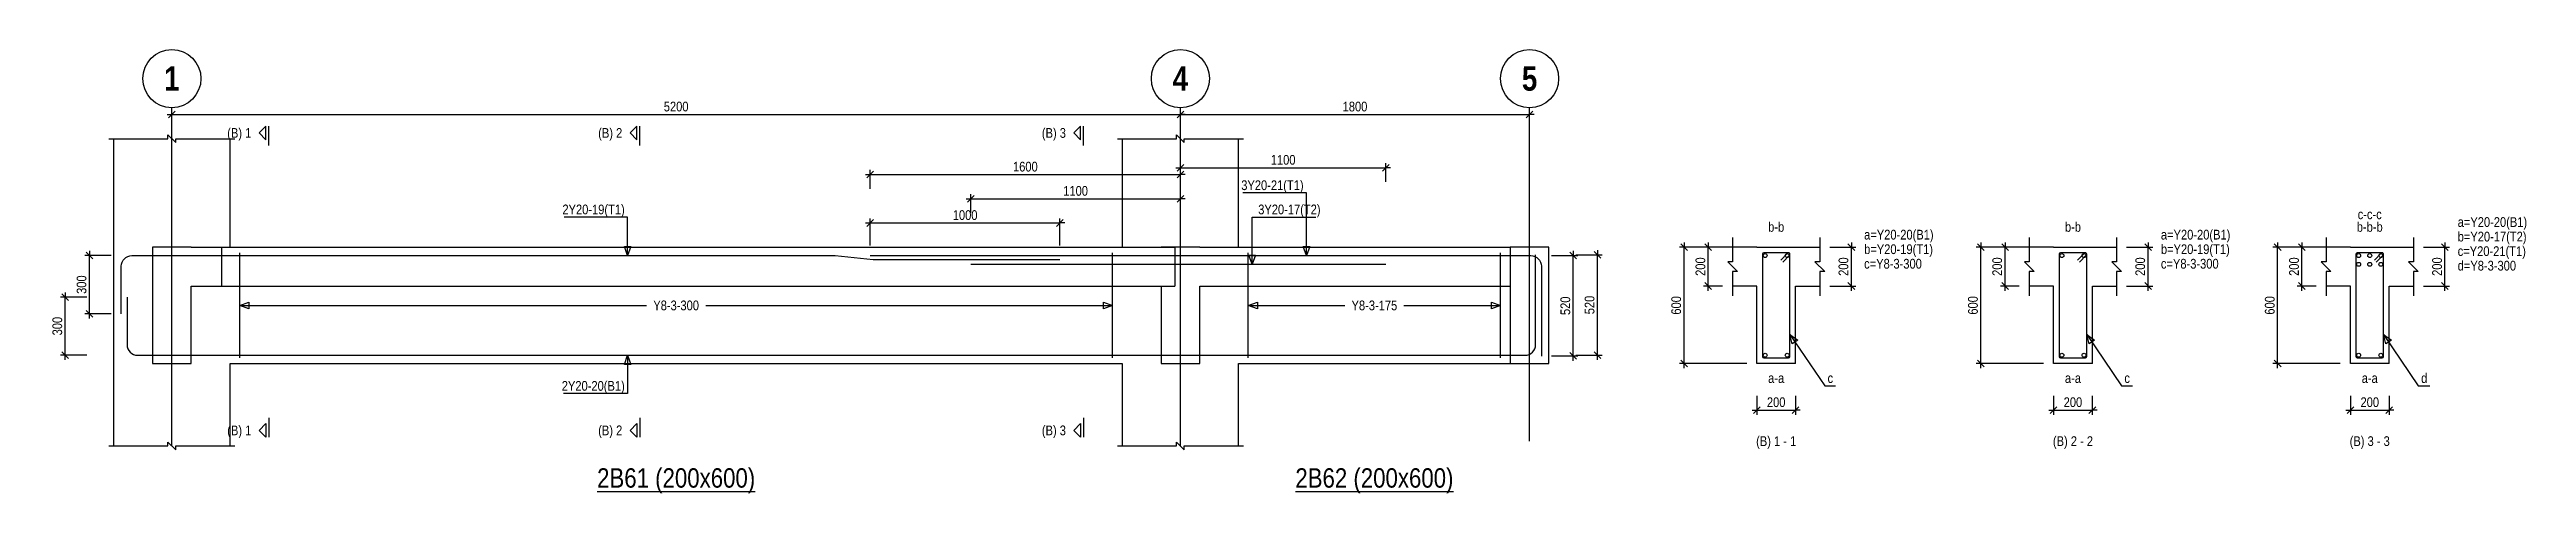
# Model space of a CAD drawing. Extents: x 0 to 206258, y -403073 to 0.
# Drawn here: x 35938 to 61479, y -296854 to -292274 of the extents above; entities that cross this region are included whole.
import ezdxf
from ezdxf.enums import TextEntityAlignment as Align
from ezdxf.lldxf.tags import DXFTag

# ---------------------------------------------------------------- set-up
doc = ezdxf.new("R2010")
doc.units = 0
doc.header["$LTSCALE"] = 1000
for name, color, linetype in [('Axis Circle(Dir 2)', 150, 'Continuous'), ('Axis Label(Dir 1)', 7, 'Continuous'), ('Axis Line(Dir 2)', 150, 'CENTER2'), ('Break Line', 5, 'Continuous'), ('Dimension Line', 5, 'Continuous'), ('Front Elevation Line', 40, 'Continuous'), ('Leader Line', 5, 'Continuous'), ('Link Line', 3, 'Continuous'), ('Rebar Label', 6, 'Continuous'), ('Rebar Line', 7, 'Continuous'), ('Section Label', 1, 'Continuous'), ('Section Line', 1, 'Continuous'), ('Top Rebar Label', 6, 'Continuous'), ('Top Rebar Line', 7, 'Continuous')]:
    doc.layers.add(name, color=color, linetype=linetype)
for name, color, linetype, true_color in [('Back Elevation Line', 191, 'HIDDEN2', 0xd4aaff), ('Beam Label(D)', 94, 'Continuous', 0x008100), ('Beam Line(D)', 112, 'Continuous', 0x00bd5e), ('Link Label', 94, 'Continuous', 0x008100)]:
    doc.layers.add(name, color=color, linetype=linetype, true_color=true_color)
doc.styles.add('Axis Label(Dir 1)', font='ARIALNB.TTF', dxfattribs={"height": 250})
doc.styles.add('Beam Label(D)', font='ARIALN.TTF', dxfattribs={"height": 200})
doc.styles.add('Dimension Text', font='ARIALN.TTF', dxfattribs={"height": 100})
doc.styles.add('Link Label', font='ARIALN.TTF', dxfattribs={"height": 100})
doc.styles.add('Rebar Label', font='ARIALN.TTF', dxfattribs={"height": 100})
doc.styles.add('Section Label', font='ARIALN.TTF', dxfattribs={"height": 100})
doc.styles.add('Top Rebar Label', font='ARIALN.TTF', dxfattribs={"height": 100})
tags = doc.linetypes.add('CENTER2', pattern=[1.125, 0.75, -0.125, 0.125, -0.125]).pattern_tags.tags
tags[10:11] = [DXFTag(74, 4), DXFTag(75, 0), DXFTag(340, '0'), DXFTag(46, 0.0), DXFTag(50, 0.0), DXFTag(44, 0.0), DXFTag(45, 0.0)]
tags[8:9] = [DXFTag(74, 4), DXFTag(75, 0), DXFTag(340, '0'), DXFTag(46, 0.0), DXFTag(50, 0.0), DXFTag(44, 0.0), DXFTag(45, 0.0)]
tags[6:7] = [DXFTag(74, 4), DXFTag(75, 0), DXFTag(340, '0'), DXFTag(46, 0.0), DXFTag(50, 0.0), DXFTag(44, 0.0), DXFTag(45, 0.0)]
tags[4:5] = [DXFTag(74, 4), DXFTag(75, 0), DXFTag(340, '0'), DXFTag(46, 0.0), DXFTag(50, 0.0), DXFTag(44, 0.0), DXFTag(45, 0.0)]
tags = doc.linetypes.add('HIDDEN2', pattern=[0.1875, 0.125, -0.0625]).pattern_tags.tags
tags[6:7] = [DXFTag(74, 4), DXFTag(75, 0), DXFTag(340, '0'), DXFTag(46, 0.0), DXFTag(50, 0.0), DXFTag(44, 0.0), DXFTag(45, 0.0)]
tags[4:5] = [DXFTag(74, 4), DXFTag(75, 0), DXFTag(340, '0'), DXFTag(46, 0.0), DXFTag(50, 0.0), DXFTag(44, 0.0), DXFTag(45, 0.0)]
doc.dimstyles.new('BEAM', dxfattribs={"dimtxt": 100, "dimasz": 30, "dimexe": 48.3, "dimexo": 103.5, "dimgap": 30, "dimtad": 1, "dimtoh": 1, "dimdec": 1, "dimlfac": 0.5, "dimdsep": 46, "dimtxsty": 'Dimension Text', "dimblk": 'PCDIM_TICK', "dimcen": 0.09, "dimclrd": 5, "dimclre": 5, "dimclrt": 5, "dimadec": 1, "dimazin": 0, "dimtp": 1, "dimtm": 1, "dimtfac": 1, "dimtdec": 4, "dimtofl": 0, "dimtmove": 0, "dimatfit": 3, "dimfxl": 1, "dimtolj": 1, "dimtzin": 0, "dimarcsym": 0})

msp = doc.modelspace()

# ---------------------------------------------------------------- texts
at = {"layer": 'Axis Label(Dir 1)', "transparency": 33554687, "style": 'Axis Label(Dir 1)'}
for s, p in [('1', (37199.055, -292574.284)), ('4', (47599.055, -292574.284)), ('5', (51199.055, -292574.284))]:
    msp.add_text(s, height=250, dxfattribs=at).set_placement(p, align=Align.MIDDLE_CENTER)
at = {"layer": 'Beam Label(D)', "transparency": 33554687, "style": 'Beam Label(D)'}
for s, p in [('%%U2B61 (200x600)', (42399.055, -296594.284)), ('%%U2B62 (200x600)', (49599.055, -296594.284))]:
    msp.add_text(s, height=200, dxfattribs=at).set_placement(p, align=Align.TOP_CENTER)
at = {"layer": 'Link Label', "transparency": 33554687, "style": 'Link Label'}
for s, p in [(' c=Y8-3-300', (54617.054, -294534.284)), (' c=Y8-3-300', (57677.293, -294534.284)), (' d=Y8-3-300', (60737.532, -294554.284)), ('c', (54272.054, -295714.284)), ('c', (57332.293, -295714.284)), ('d', (60392.532, -295714.284))]:
    msp.add_text(s, height=100, dxfattribs=at).set_placement(p)
for s, p in [('Y8-3-300', (42399.054, -294914.284)), ('Y8-3-175', (49599.055, -294914.284))]:
    msp.add_text(s, height=100, dxfattribs=at).set_placement(p, align=Align.MIDDLE_CENTER)
at = {"layer": 'Rebar Label', "transparency": 33554687, "style": 'Rebar Label'}
for s, p in [('c-c-c', (59862.532, -294054.284)), ('b-b', (53742.054, -294184.284)), ('b-b', (56802.293, -294184.284)), ('b-b-b', (59862.532, -294184.284)), ('a-a', (53742.054, -295744.284)), ('a-a', (56802.293, -295744.284)), ('a-a', (59862.532, -295744.284))]:
    msp.add_text(s, height=100, dxfattribs=at).set_placement(p, align=Align.BOTTOM_CENTER)
for p in [(54617.054, -294234.284), (57677.293, -294234.284), (60737.532, -294104.284)]:
    msp.add_text(' a=Y20-20(B1)', height=100, dxfattribs=at).set_placement(p)
msp.add_text(' 2Y20-20(B1)', height=100, dxfattribs=at).set_placement((41869.054, -295794.284), align=Align.RIGHT)
at = {"layer": 'Section Label', "transparency": 33554687, "style": 'Section Label'}
for s, p in [('(B) 1', (38018.344, -293134.994)), ('(B) 2', (41843.344, -293134.994)), ('(B) 3', (46418.343, -293134.994)), ('(B) 1', (38018.344, -296203.573)), ('(B) 2', (41843.344, -296203.573)), ('(B) 3', (46418.343, -296203.573))]:
    msp.add_text(s, height=100, dxfattribs=at).set_placement(p, align=Align.MIDDLE_RIGHT)
for s, p in [('(B) 1 - 1', (53742.054, -296394.284)), ('(B) 2 - 2', (56802.293, -296394.284)), ('(B) 3 - 3', (59862.532, -296394.284))]:
    msp.add_text(s, height=100, dxfattribs=at).set_placement(p, align=Align.BOTTOM_CENTER)
at = {"layer": 'Top Rebar Label', "transparency": 33554687, "style": 'Top Rebar Label'}
for s, p in [(' 3Y20-21(T1)', (48869.054, -293724.284)), (' 2Y20-19(T1)', (41869.054, -293974.284))]:
    msp.add_text(s, height=100, dxfattribs=at).set_placement(p, align=Align.RIGHT)
for s, p in [(' 3Y20-17(T2)', (48369.055, -293974.284)), (' b=Y20-17(T2)', (60737.532, -294254.284)), (' b=Y20-19(T1)', (54617.054, -294384.284)), (' b=Y20-19(T1)', (57677.293, -294384.284)), (' c=Y20-21(T1)', (60737.532, -294404.284))]:
    msp.add_text(s, height=100, dxfattribs=at).set_placement(p)

# ---------------------------------------------------------------- blocks, each defined once
blk = doc.blocks.new('PCDIM_TICK')
at = {"layer": 'Dimension Line', "color": 0, "transparency": 33554687}
for p, q in [((1.15, 1.15), (-1.15, -1.15)), ((1.61, 0), (0, 0))]:
    blk.add_line(p, q, dxfattribs=at)
blk = doc.blocks.new('*U3640')
at = {"layer": 'Dimension Line', "color": 5, "true_color": 0x0000ff, "transparency": 16777216}
for p, q in [((44401, -294297), (44401, -294016)), ((44401, -294064), (46357, -294064)), ((46357, -294297), (46357, -294016))]:
    blk.add_line(p, q, dxfattribs=at)
at = {"layer": 'Dimension Line', "color": 5, "true_color": 0x0000ff, "transparency": 16777216, "xscale": 30, "yscale": 30, "rotation": 180.0000000000004}
blk.add_blockref('PCDIM_TICK', (44401, -294064), dxfattribs=at)
at = {"layer": 'Dimension Line', "color": 5, "true_color": 0x0000ff, "transparency": 16777216, "xscale": 30, "yscale": 30}
blk.add_blockref('PCDIM_TICK', (46357, -294064), dxfattribs=at)
at = {"layer": 'Dimension Line', "color": 5, "true_color": 0x0000ff, "transparency": 16777216, "insert": (45379, -294034), "char_height": 100, "width": 238.4, "attachment_point": 8, "style": 'Dimension Text'}
blk.add_mtext('1000', dxfattribs=at)
blk = doc.blocks.new('*U3641')
at = {"layer": 'Dimension Line', "color": 5, "true_color": 0x0000ff, "transparency": 16777216}
for p, q in [((45437, -293961), (45437, -293766)), ((45437, -293814), (47599, -293814)), ((47599, -293961), (47599, -293766))]:
    blk.add_line(p, q, dxfattribs=at)
at = {"layer": 'Dimension Line', "color": 5, "true_color": 0x0000ff, "transparency": 16777216, "xscale": 30, "yscale": 30, "rotation": 180.0000000000004}
blk.add_blockref('PCDIM_TICK', (45437, -293814), dxfattribs=at)
at = {"layer": 'Dimension Line', "color": 5, "true_color": 0x0000ff, "transparency": 16777216, "xscale": 30, "yscale": 30}
blk.add_blockref('PCDIM_TICK', (47599, -293814), dxfattribs=at)
at = {"layer": 'Dimension Line', "color": 5, "true_color": 0x0000ff, "transparency": 16777216, "insert": (46518, -293784), "char_height": 100, "width": 238.4, "attachment_point": 8, "style": 'Dimension Text'}
blk.add_mtext('1100', dxfattribs=at)
blk = doc.blocks.new('*U3642')
at = {"layer": 'Dimension Line', "color": 5, "true_color": 0x0000ff, "transparency": 16777216}
for p, q in [((44401, -293711), (44401, -293516)), ((44401, -293564), (47599, -293564)), ((47599, -293711), (47599, -293516))]:
    blk.add_line(p, q, dxfattribs=at)
at = {"layer": 'Dimension Line', "color": 5, "true_color": 0x0000ff, "transparency": 16777216, "xscale": 30, "yscale": 30, "rotation": 180.0000000000004}
blk.add_blockref('PCDIM_TICK', (44401, -293564), dxfattribs=at)
at = {"layer": 'Dimension Line', "color": 5, "true_color": 0x0000ff, "transparency": 16777216, "xscale": 30, "yscale": 30}
blk.add_blockref('PCDIM_TICK', (47599, -293564), dxfattribs=at)
at = {"layer": 'Dimension Line', "color": 5, "true_color": 0x0000ff, "transparency": 16777216, "insert": (46000, -293534), "char_height": 100, "width": 238.4, "attachment_point": 8, "style": 'Dimension Text'}
blk.add_mtext('1600', dxfattribs=at)
blk = doc.blocks.new('*U3643')
at = {"layer": 'Dimension Line', "color": 5, "true_color": 0x0000ff, "transparency": 16777216}
for p, q in [((36574, -294400), (36301, -294400)), ((36349, -295000), (36349, -294400)), ((36574, -295000), (36301, -295000))]:
    blk.add_line(p, q, dxfattribs=at)
at = {"layer": 'Dimension Line', "color": 5, "true_color": 0x0000ff, "transparency": 16777216, "xscale": 30, "yscale": 30}
for p, rotation in [((36349, -294400), 89.99999999999447), ((36349, -295000), 269.9999999999834)]:
    blk.add_blockref('PCDIM_TICK', p, dxfattribs=dict(at, rotation=rotation))
at = {"layer": 'Dimension Line', "color": 5, "true_color": 0x0000ff, "transparency": 16777216, "insert": (36319, -294700), "char_height": 100, "width": 181.5, "attachment_point": 8, "rotation": 90, "style": 'Dimension Text'}
blk.add_mtext('300', dxfattribs=at)
blk = doc.blocks.new('*U3644')
at = {"layer": 'Dimension Line', "color": 5, "true_color": 0x0000ff, "transparency": 16777216}
for p, q in [((36324, -294828), (36051, -294828)), ((36099, -295428), (36099, -294828)), ((36324, -295428), (36051, -295428))]:
    blk.add_line(p, q, dxfattribs=at)
at = {"layer": 'Dimension Line', "color": 5, "true_color": 0x0000ff, "transparency": 16777216, "xscale": 30, "yscale": 30}
for p, rotation in [((36099, -294828), 89.99999999999447), ((36099, -295428), 269.9999999999834)]:
    blk.add_blockref('PCDIM_TICK', p, dxfattribs=dict(at, rotation=rotation))
at = {"layer": 'Dimension Line', "color": 5, "true_color": 0x0000ff, "transparency": 16777216, "insert": (36069, -295128), "char_height": 100, "width": 181.5, "attachment_point": 8, "rotation": 90, "style": 'Dimension Text'}
blk.add_mtext('300', dxfattribs=at)
blk = doc.blocks.new('*U3645')
at = {"layer": 'Dimension Line', "color": 5, "true_color": 0x0000ff, "transparency": 16777216}
for p, q in [((37199, -293091), (37199, -292896)), ((37199, -292944), (47599, -292944)), ((47599, -293091), (47599, -292896))]:
    blk.add_line(p, q, dxfattribs=at)
at = {"layer": 'Dimension Line', "color": 5, "true_color": 0x0000ff, "transparency": 16777216, "xscale": 30, "yscale": 30, "rotation": 180.0000000000004}
blk.add_blockref('PCDIM_TICK', (37199, -292944), dxfattribs=at)
at = {"layer": 'Dimension Line', "color": 5, "true_color": 0x0000ff, "transparency": 16777216, "xscale": 30, "yscale": 30}
blk.add_blockref('PCDIM_TICK', (47599, -292944), dxfattribs=at)
at = {"layer": 'Dimension Line', "color": 5, "true_color": 0x0000ff, "transparency": 16777216, "insert": (42399, -292914), "char_height": 100, "width": 245.98, "attachment_point": 8, "style": 'Dimension Text'}
blk.add_mtext('5200', dxfattribs=at)
blk = doc.blocks.new('*U3658')
at = {"layer": 'Dimension Line', "color": 5, "true_color": 0x0000ff, "transparency": 16777216}
for p, q in [((47599, -293641), (47599, -293446)), ((49717, -293641), (49717, -293446)), ((47599, -293494), (49717, -293494))]:
    blk.add_line(p, q, dxfattribs=at)
at = {"layer": 'Dimension Line', "color": 5, "true_color": 0x0000ff, "transparency": 16777216, "xscale": 30, "yscale": 30, "rotation": 180.0000000000004}
blk.add_blockref('PCDIM_TICK', (47599, -293494), dxfattribs=at)
at = {"layer": 'Dimension Line', "color": 5, "true_color": 0x0000ff, "transparency": 16777216, "xscale": 30, "yscale": 30}
blk.add_blockref('PCDIM_TICK', (49717, -293494), dxfattribs=at)
at = {"layer": 'Dimension Line', "color": 5, "true_color": 0x0000ff, "transparency": 16777216, "insert": (48658, -293464), "char_height": 100, "width": 238.4, "attachment_point": 8, "style": 'Dimension Text'}
blk.add_mtext('1100', dxfattribs=at)
blk = doc.blocks.new('*U3659')
at = {"layer": 'Dimension Line', "color": 5, "true_color": 0x0000ff, "transparency": 16777216}
for p, q in [((51425, -294400), (51697, -294400)), ((51649, -295436), (51649, -294400)), ((51425, -295436), (51697, -295436))]:
    blk.add_line(p, q, dxfattribs=at)
at = {"layer": 'Dimension Line', "color": 5, "true_color": 0x0000ff, "transparency": 16777216, "xscale": 30, "yscale": 30}
for p, rotation in [((51649, -294400), 89.99999999999447), ((51649, -295436), 269.9999999999834)]:
    blk.add_blockref('PCDIM_TICK', p, dxfattribs=dict(at, rotation=rotation))
at = {"layer": 'Dimension Line', "color": 5, "true_color": 0x0000ff, "transparency": 16777216, "insert": (51619, -294918), "char_height": 100, "width": 181.5, "attachment_point": 8, "rotation": 90, "style": 'Dimension Text'}
blk.add_mtext('520', dxfattribs=at)
blk = doc.blocks.new('*U3660')
at = {"layer": 'Dimension Line', "color": 5, "true_color": 0x0000ff, "transparency": 16777216}
for p, q in [((51675, -294392), (51947, -294392)), ((51899, -295428), (51899, -294392)), ((51675, -295428), (51947, -295428))]:
    blk.add_line(p, q, dxfattribs=at)
at = {"layer": 'Dimension Line', "color": 5, "true_color": 0x0000ff, "transparency": 16777216, "xscale": 30, "yscale": 30}
for p, rotation in [((51899, -294392), 89.99999999999447), ((51899, -295428), 269.9999999999834)]:
    blk.add_blockref('PCDIM_TICK', p, dxfattribs=dict(at, rotation=rotation))
at = {"layer": 'Dimension Line', "color": 5, "true_color": 0x0000ff, "transparency": 16777216, "insert": (51869, -294910), "char_height": 100, "width": 181.5, "attachment_point": 8, "rotation": 90, "style": 'Dimension Text'}
blk.add_mtext('520', dxfattribs=at)
blk = doc.blocks.new('*U3661')
at = {"layer": 'Dimension Line', "color": 5, "true_color": 0x0000ff, "transparency": 16777216}
for p, q in [((47599, -293091), (47599, -292896)), ((47599, -292944), (51199, -292944)), ((51199, -293091), (51199, -292896))]:
    blk.add_line(p, q, dxfattribs=at)
at = {"layer": 'Dimension Line', "color": 5, "true_color": 0x0000ff, "transparency": 16777216, "xscale": 30, "yscale": 30, "rotation": 180.0000000000004}
blk.add_blockref('PCDIM_TICK', (47599, -292944), dxfattribs=at)
at = {"layer": 'Dimension Line', "color": 5, "true_color": 0x0000ff, "transparency": 16777216, "xscale": 30, "yscale": 30}
blk.add_blockref('PCDIM_TICK', (51199, -292944), dxfattribs=at)
at = {"layer": 'Dimension Line', "color": 5, "true_color": 0x0000ff, "transparency": 16777216, "insert": (49399, -292914), "char_height": 100, "width": 238.4, "attachment_point": 8, "style": 'Dimension Text'}
blk.add_mtext('1800', dxfattribs=at)
blk = doc.blocks.new('*U3646')
at = {"layer": 'Dimension Line', "color": 5, "true_color": 0x0000ff, "transparency": 16777216}
for p, q in [((54296, -294314), (54565, -294314)), ((54517, -294714), (54517, -294314)), ((54296, -294714), (54565, -294714))]:
    blk.add_line(p, q, dxfattribs=at)
at = {"layer": 'Dimension Line', "color": 5, "true_color": 0x0000ff, "transparency": 16777216, "xscale": 30, "yscale": 30}
for p, rotation in [((54517, -294314), 89.99999999999447), ((54517, -294714), 269.9999999999834)]:
    blk.add_blockref('PCDIM_TICK', p, dxfattribs=dict(at, rotation=rotation))
at = {"layer": 'Dimension Line', "color": 5, "true_color": 0x0000ff, "transparency": 16777216, "insert": (54487, -294514), "char_height": 100, "width": 182.77, "attachment_point": 8, "rotation": 90, "style": 'Dimension Text'}
blk.add_mtext('200', dxfattribs=at)
blk = doc.blocks.new('*U3647')
at = {"layer": 'Dimension Line', "color": 5, "true_color": 0x0000ff, "transparency": 16777216}
for p, q in [((53189, -294314), (52994, -294314)), ((53042, -294714), (53042, -294314)), ((53189, -294714), (52994, -294714))]:
    blk.add_line(p, q, dxfattribs=at)
at = {"layer": 'Dimension Line', "color": 5, "true_color": 0x0000ff, "transparency": 16777216, "xscale": 30, "yscale": 30}
for p, rotation in [((53042, -294314), 89.99999999999447), ((53042, -294714), 269.9999999999834)]:
    blk.add_blockref('PCDIM_TICK', p, dxfattribs=dict(at, rotation=rotation))
at = {"layer": 'Dimension Line', "color": 5, "true_color": 0x0000ff, "transparency": 16777216, "insert": (53012, -294514), "char_height": 100, "width": 182.77, "attachment_point": 8, "rotation": 90, "style": 'Dimension Text'}
blk.add_mtext('200', dxfattribs=at)
blk = doc.blocks.new('*U3648')
at = {"layer": 'Dimension Line', "color": 5, "true_color": 0x0000ff, "transparency": 16777216}
for p, q in [((53439, -294314), (52744, -294314)), ((52792, -295514), (52792, -294314)), ((53439, -295514), (52744, -295514))]:
    blk.add_line(p, q, dxfattribs=at)
at = {"layer": 'Dimension Line', "color": 5, "true_color": 0x0000ff, "transparency": 16777216, "xscale": 30, "yscale": 30}
for p, rotation in [((52792, -294314), 89.99999999999447), ((52792, -295514), 269.9999999999834)]:
    blk.add_blockref('PCDIM_TICK', p, dxfattribs=dict(at, rotation=rotation))
at = {"layer": 'Dimension Line', "color": 5, "true_color": 0x0000ff, "transparency": 16777216, "insert": (52762, -294914), "char_height": 100, "width": 181.97, "attachment_point": 8, "rotation": 90, "style": 'Dimension Text'}
blk.add_mtext('600', dxfattribs=at)
blk = doc.blocks.new('*U3649')
at = {"layer": 'Dimension Line', "color": 5, "true_color": 0x0000ff, "transparency": 16777216}
for p, q in [((53542, -295848), (53542, -296043)), ((53542, -295994), (53942, -295994)), ((53942, -295848), (53942, -296043))]:
    blk.add_line(p, q, dxfattribs=at)
at = {"layer": 'Dimension Line', "color": 5, "true_color": 0x0000ff, "transparency": 16777216, "xscale": 30, "yscale": 30, "rotation": 180.0000000000004}
blk.add_blockref('PCDIM_TICK', (53542, -295994), dxfattribs=at)
at = {"layer": 'Dimension Line', "color": 5, "true_color": 0x0000ff, "transparency": 16777216, "xscale": 30, "yscale": 30}
blk.add_blockref('PCDIM_TICK', (53942, -295994), dxfattribs=at)
at = {"layer": 'Dimension Line', "color": 5, "true_color": 0x0000ff, "transparency": 16777216, "insert": (53742, -295964), "char_height": 100, "width": 182.77, "attachment_point": 8, "style": 'Dimension Text'}
blk.add_mtext('200', dxfattribs=at)
blk = doc.blocks.new('*U3650')
at = {"layer": 'Dimension Line', "color": 5, "true_color": 0x0000ff, "transparency": 16777216}
for p, q in [((57356, -294314), (57626, -294314)), ((57577, -294714), (57577, -294314)), ((57356, -294714), (57626, -294714))]:
    blk.add_line(p, q, dxfattribs=at)
at = {"layer": 'Dimension Line', "color": 5, "true_color": 0x0000ff, "transparency": 16777216, "xscale": 30, "yscale": 30}
for p, rotation in [((57577, -294314), 89.99999999999447), ((57577, -294714), 269.9999999999834)]:
    blk.add_blockref('PCDIM_TICK', p, dxfattribs=dict(at, rotation=rotation))
at = {"layer": 'Dimension Line', "color": 5, "true_color": 0x0000ff, "transparency": 16777216, "insert": (57547, -294514), "char_height": 100, "width": 182.77, "attachment_point": 8, "rotation": 90, "style": 'Dimension Text'}
blk.add_mtext('200', dxfattribs=at)
blk = doc.blocks.new('*U3651')
at = {"layer": 'Dimension Line', "color": 5, "true_color": 0x0000ff, "transparency": 16777216}
for p, q in [((56249, -294314), (56054, -294314)), ((56102, -294714), (56102, -294314)), ((56249, -294714), (56054, -294714))]:
    blk.add_line(p, q, dxfattribs=at)
at = {"layer": 'Dimension Line', "color": 5, "true_color": 0x0000ff, "transparency": 16777216, "xscale": 30, "yscale": 30}
for p, rotation in [((56102, -294314), 89.99999999999447), ((56102, -294714), 269.9999999999834)]:
    blk.add_blockref('PCDIM_TICK', p, dxfattribs=dict(at, rotation=rotation))
at = {"layer": 'Dimension Line', "color": 5, "true_color": 0x0000ff, "transparency": 16777216, "insert": (56072, -294514), "char_height": 100, "width": 182.77, "attachment_point": 8, "rotation": 90, "style": 'Dimension Text'}
blk.add_mtext('200', dxfattribs=at)
blk = doc.blocks.new('*U3652')
at = {"layer": 'Dimension Line', "color": 5, "true_color": 0x0000ff, "transparency": 16777216}
for p, q in [((56499, -294314), (55804, -294314)), ((55852, -295514), (55852, -294314)), ((56499, -295514), (55804, -295514))]:
    blk.add_line(p, q, dxfattribs=at)
at = {"layer": 'Dimension Line', "color": 5, "true_color": 0x0000ff, "transparency": 16777216, "xscale": 30, "yscale": 30}
for p, rotation in [((55852, -294314), 89.99999999999447), ((55852, -295514), 269.9999999999834)]:
    blk.add_blockref('PCDIM_TICK', p, dxfattribs=dict(at, rotation=rotation))
at = {"layer": 'Dimension Line', "color": 5, "true_color": 0x0000ff, "transparency": 16777216, "insert": (55822, -294914), "char_height": 100, "width": 181.97, "attachment_point": 8, "rotation": 90, "style": 'Dimension Text'}
blk.add_mtext('600', dxfattribs=at)
blk = doc.blocks.new('*U3653')
at = {"layer": 'Dimension Line', "color": 5, "true_color": 0x0000ff, "transparency": 16777216}
for p, q in [((56602, -295848), (56602, -296043)), ((56602, -295994), (57002, -295994)), ((57002, -295848), (57002, -296043))]:
    blk.add_line(p, q, dxfattribs=at)
at = {"layer": 'Dimension Line', "color": 5, "true_color": 0x0000ff, "transparency": 16777216, "xscale": 30, "yscale": 30, "rotation": 180.0000000000004}
blk.add_blockref('PCDIM_TICK', (56602, -295994), dxfattribs=at)
at = {"layer": 'Dimension Line', "color": 5, "true_color": 0x0000ff, "transparency": 16777216, "xscale": 30, "yscale": 30}
blk.add_blockref('PCDIM_TICK', (57002, -295994), dxfattribs=at)
at = {"layer": 'Dimension Line', "color": 5, "true_color": 0x0000ff, "transparency": 16777216, "insert": (56802, -295964), "char_height": 100, "width": 182.77, "attachment_point": 8, "style": 'Dimension Text'}
blk.add_mtext('200', dxfattribs=at)
blk = doc.blocks.new('*U3654')
at = {"layer": 'Dimension Line', "color": 5, "true_color": 0x0000ff, "transparency": 16777216}
for p, q in [((60416, -294314), (60686, -294314)), ((60638, -294714), (60638, -294314)), ((60416, -294714), (60686, -294714))]:
    blk.add_line(p, q, dxfattribs=at)
at = {"layer": 'Dimension Line', "color": 5, "true_color": 0x0000ff, "transparency": 16777216, "xscale": 30, "yscale": 30}
for p, rotation in [((60638, -294314), 89.99999999999447), ((60638, -294714), 269.9999999999834)]:
    blk.add_blockref('PCDIM_TICK', p, dxfattribs=dict(at, rotation=rotation))
at = {"layer": 'Dimension Line', "color": 5, "true_color": 0x0000ff, "transparency": 16777216, "insert": (60608, -294514), "char_height": 100, "width": 182.77, "attachment_point": 8, "rotation": 90, "style": 'Dimension Text'}
blk.add_mtext('200', dxfattribs=at)
blk = doc.blocks.new('*U3655')
at = {"layer": 'Dimension Line', "color": 5, "true_color": 0x0000ff, "transparency": 16777216}
for p, q in [((59309, -294314), (59114, -294314)), ((59163, -294714), (59163, -294314)), ((59309, -294714), (59114, -294714))]:
    blk.add_line(p, q, dxfattribs=at)
at = {"layer": 'Dimension Line', "color": 5, "true_color": 0x0000ff, "transparency": 16777216, "xscale": 30, "yscale": 30}
for p, rotation in [((59163, -294314), 89.99999999999447), ((59163, -294714), 269.9999999999834)]:
    blk.add_blockref('PCDIM_TICK', p, dxfattribs=dict(at, rotation=rotation))
at = {"layer": 'Dimension Line', "color": 5, "true_color": 0x0000ff, "transparency": 16777216, "insert": (59133, -294514), "char_height": 100, "width": 182.77, "attachment_point": 8, "rotation": 90, "style": 'Dimension Text'}
blk.add_mtext('200', dxfattribs=at)
blk = doc.blocks.new('*U3656')
at = {"layer": 'Dimension Line', "color": 5, "true_color": 0x0000ff, "transparency": 16777216}
for p, q in [((59559, -294314), (58864, -294314)), ((58913, -295514), (58913, -294314)), ((59559, -295514), (58864, -295514))]:
    blk.add_line(p, q, dxfattribs=at)
at = {"layer": 'Dimension Line', "color": 5, "true_color": 0x0000ff, "transparency": 16777216, "xscale": 30, "yscale": 30}
for p, rotation in [((58913, -294314), 89.99999999999447), ((58913, -295514), 269.9999999999834)]:
    blk.add_blockref('PCDIM_TICK', p, dxfattribs=dict(at, rotation=rotation))
at = {"layer": 'Dimension Line', "color": 5, "true_color": 0x0000ff, "transparency": 16777216, "insert": (58883, -294914), "char_height": 100, "width": 181.97, "attachment_point": 8, "rotation": 90, "style": 'Dimension Text'}
blk.add_mtext('600', dxfattribs=at)
blk = doc.blocks.new('*U3657')
at = {"layer": 'Dimension Line', "color": 5, "true_color": 0x0000ff, "transparency": 16777216}
for p, q in [((59663, -295848), (59663, -296043)), ((59663, -295994), (60063, -295994)), ((60063, -295848), (60063, -296043))]:
    blk.add_line(p, q, dxfattribs=at)
at = {"layer": 'Dimension Line', "color": 5, "true_color": 0x0000ff, "transparency": 16777216, "xscale": 30, "yscale": 30, "rotation": 180.0000000000004}
blk.add_blockref('PCDIM_TICK', (59663, -295994), dxfattribs=at)
at = {"layer": 'Dimension Line', "color": 5, "true_color": 0x0000ff, "transparency": 16777216, "xscale": 30, "yscale": 30}
blk.add_blockref('PCDIM_TICK', (60063, -295994), dxfattribs=at)
at = {"layer": 'Dimension Line', "color": 5, "true_color": 0x0000ff, "transparency": 16777216, "insert": (59863, -295964), "char_height": 100, "width": 182.77, "attachment_point": 8, "style": 'Dimension Text'}
blk.add_mtext('200', dxfattribs=at)

# ---------------------------------------------------------------- dimensions: what is measured, and where the dimension line sits
at = {"layer": 'Dimension Line', "transparency": 33554687}
for base, p1, p2, text, picture, middle in [((42399.055, -292944.284), (37199.055, -293194.284), (47599.055, -293194.284), '5200', '*U3645', (42399.055, -292944.284)), ((49399.055, -292944.284), (47599.055, -293194.284), (51199.055, -293194.284), '1800', '*U3661', (49399.055, -292944.284)), ((46000.054, -293564.284), (44401.054, -293814.284), (47599.054, -293814.284), '1600', '*U3642', (46000.054, -293564.284)), ((48658.054, -293494.284), (47599.054, -293744.284), (49717.055, -293744.284), '1100', '*U3658', (48658.054, -293494.284)), ((46518.054, -293814.284), (45437.055, -294064.284), (47599.054, -294064.284), '1100', '*U3641', (46518.054, -293814.284)), ((45379.054, -294064.284), (44401.054, -294400.284), (46357.055, -294400.284), '1000', '*U3640', (45379.054, -294064.284)), ((53742.054, -295994.284), (53542.054, -295744.284), (53942.054, -295744.284), '200', '*U3649', (53742.054, -295994.284)), ((56802.293, -295994.284), (56602.293, -295744.284), (57002.293, -295744.284), '200', '*U3653', (56802.293, -295994.284)), ((59862.532, -295994.284), (59662.532, -295744.284), (60062.532, -295744.284), '200', '*U3657', (59862.532, -295994.284))]:
    dim = msp.add_linear_dim(base=base, p1=p1, p2=p2, text=text, dimstyle='BEAM', override={"dimscale": 1, "dimtxt": 100, "dimasz": 30, "dimexe": 48.3, "dimexo": 103.5, "dimgap": 30, "dimtad": 1, "dimtih": 0, "dimdec": 1, "dimlfac": 0.5, "dimzin": 8, "dimlunit": 2, "dimpost": '', "dimtxsty": 'Dimension Text', "dimblk": 'PCDIM_TICK', "dimse1": 0, "dimse2": 0, "dimsd2": 0, "dimclrd": 5, "dimclre": 5, "dimclrt": 5, "dimaunit": 0, "dimadec": 1, "dimazin": 0, "dimtol": 0, "dimtp": 1, "dimtm": 1, "dimtmove": 0}, dxfattribs=at)
    dim.commit()
    dim.dimension.update_dxf_attribs({"geometry": picture, "text_midpoint": middle})
for base, p1, p2, text, picture, middle in [((36349.055, -294700.284), (36677.055, -295000.284), (36677.055, -294400.284), '300', '*U3643', (36349.055, -294700.284)), ((51649.054, -294918.284), (51321.054, -295436.284), (51321.054, -294400.284), '520', '*U3659', (51649.054, -294918.284)), ((51899.054, -294910.284), (51571.054, -295428.284), (51571.054, -294392.284), '520', '*U3660', (51899.054, -294910.284)), ((52792.054, -294914.284), (53542.054, -295514.284), (53542.054, -294314.284), '600', '*U3648', (52792.054, -294914.284)), ((53042.054, -294514.284), (53292.054, -294714.284), (53292.054, -294314.284), '200', '*U3647', (53042.054, -294514.284)), ((54517.054, -294514.284), (54192.054, -294714.284), (54192.054, -294314.284), '200', '*U3646', (54517.054, -294514.284)), ((55852.293, -294914.284), (56602.293, -295514.284), (56602.293, -294314.284), '600', '*U3652', (55852.293, -294914.284)), ((56102.293, -294514.284), (56352.293, -294714.284), (56352.293, -294314.284), '200', '*U3651', (56102.293, -294514.284)), ((57577.293, -294514.284), (57252.293, -294714.284), (57252.293, -294314.284), '200', '*U3650', (57577.293, -294514.284)), ((58912.532, -294914.284), (59662.532, -295514.284), (59662.532, -294314.284), '600', '*U3656', (58912.532, -294914.284)), ((59162.532, -294514.284), (59412.532, -294714.284), (59412.532, -294314.284), '200', '*U3655', (59162.532, -294514.284)), ((60637.532, -294514.284), (60312.532, -294714.284), (60312.532, -294314.284), '200', '*U3654', (60637.532, -294514.284)), ((36099.055, -295128.284), (36427.055, -295428.284), (36427.055, -294828.284), '300', '*U3644', (36099.055, -295128.284))]:
    dim = msp.add_linear_dim(base=base, p1=p1, p2=p2, angle=90, text=text, dimstyle='BEAM', override={"dimscale": 1, "dimtxt": 100, "dimasz": 30, "dimexe": 48.3, "dimexo": 103.5, "dimgap": 30, "dimtad": 1, "dimtih": 0, "dimdec": 1, "dimlfac": 0.5, "dimzin": 8, "dimlunit": 2, "dimpost": '', "dimtxsty": 'Dimension Text', "dimblk": 'PCDIM_TICK', "dimse1": 0, "dimse2": 0, "dimsd2": 0, "dimclrd": 5, "dimclre": 5, "dimclrt": 5, "dimaunit": 0, "dimadec": 1, "dimazin": 0, "dimtol": 0, "dimtp": 1, "dimtm": 1, "dimtmove": 0}, dxfattribs=at)
    dim.commit()
    dim.dimension.update_dxf_attribs({"geometry": picture, "text_midpoint": middle})

# ---------------------------------------------------------------- linework, layer by layer
at = {"layer": 'Axis Circle(Dir 2)', "transparency": 33554687}
for centre in [(37199.055, -292574.284), (47599.055, -292574.284), (51199.055, -292574.284)]:
    msp.add_circle(centre, 300, dxfattribs=at)
at = {"layer": 'Axis Line(Dir 2)', "transparency": 33554687}
for points in [[(37199.055, -296364.284), (37199.055, -292874.284)], [(47599.055, -296364.284), (47599.055, -292874.284)], [(51199.055, -296314.284), (51199.055, -292874.284)]]:
    msp.add_lwpolyline(points, dxfattribs=at)
at = {"layer": 'Back Elevation Line', "transparency": 33554687}
for points in [[(37399.055, -294314.284), (36999.055, -294314.284)], [(36999.055, -294314.284), (36999.055, -295514.284)], [(37399.055, -294314.284), (47399.055, -294314.284)], [(47799.055, -294314.284), (47399.055, -294314.284)], [(47799.055, -294314.284), (50999.055, -294314.284)], [(51399.055, -294314.284), (50999.055, -294314.284)], [(51399.055, -295514.284), (51399.055, -294314.284)], [(37399.055, -295514.284), (37399.055, -294714.284)], [(37399.055, -294714.284), (47399.055, -294714.284)], [(47399.054, -294714.284), (47399.055, -295514.284)], [(47799.055, -295514.284), (47799.055, -294714.284)], [(47799.055, -294714.284), (50999.055, -294714.284)], [(50999.055, -294714.284), (50999.055, -295514.284)], [(36999.055, -295514.284), (37399.055, -295514.284)], [(47399.055, -295514.284), (47799.055, -295514.284)], [(50999.055, -295514.284), (51399.055, -295514.284)]]:
    msp.add_lwpolyline(points, dxfattribs=at)
at = {"layer": 'Beam Line(D)', "transparency": 33554687}
for points in [[(36599.055, -293194.284), (36599.055, -294314.284)], [(37799.055, -294314.284), (37799.055, -293194.284)], [(46999.055, -293194.284), (46999.055, -294314.284)], [(48199.055, -294314.284), (48199.055, -293194.284)], [(36599.055, -294314.284), (36599.055, -296364.284)], [(37799.055, -294314.284), (46999.055, -294314.284)], [(48199.055, -294314.284), (50999.055, -294314.284)], [(51399.055, -294314.284), (50999.055, -294314.284)], [(51399.055, -295514.284), (51399.055, -294314.284)], [(53542.054, -294314.284), (53292.054, -294314.284)], [(53542.054, -294314.284), (53942.054, -294314.284)], [(53542.054, -294314.284), (53542.054, -294314.284)], [(53942.054, -294314.284), (53942.054, -294314.284)], [(53942.054, -294314.284), (54192.054, -294314.284)], [(56602.293, -294314.284), (56352.293, -294314.284)], [(56602.293, -294314.284), (57002.293, -294314.284)], [(56602.293, -294314.284), (56602.293, -294314.284)], [(57002.293, -294314.284), (57002.293, -294314.284)], [(57002.293, -294314.284), (57252.293, -294314.284)], [(59662.532, -294314.284), (59412.532, -294314.284)], [(59662.532, -294314.284), (60062.532, -294314.284)], [(59662.532, -294314.284), (59662.532, -294314.284)], [(60062.532, -294314.284), (60062.532, -294314.284)], [(60062.532, -294314.284), (60312.532, -294314.284)], [(53942.054, -295514.284), (53542.054, -295514.284), (53542.054, -294714.284), (53292.054, -294714.284)], [(53942.054, -295514.284), (53942.054, -294714.284), (54192.054, -294714.284)], [(57002.293, -295514.284), (56602.293, -295514.284), (56602.293, -294714.284), (56352.293, -294714.284)], [(57002.293, -295514.284), (57002.293, -294714.284), (57252.293, -294714.284)], [(60062.532, -295514.284), (59662.532, -295514.284), (59662.532, -294714.284), (59412.532, -294714.284)], [(60062.532, -295514.284), (60062.532, -294714.284), (60312.532, -294714.284)], [(37799.055, -296364.284), (37799.055, -295514.284)], [(37799.055, -295514.284), (46999.055, -295514.284)], [(46999.055, -295514.284), (46999.055, -296364.284)], [(48199.055, -296364.284), (48199.055, -295514.284)], [(48199.055, -295514.284), (50999.055, -295514.284)], [(50999.055, -295514.284), (51399.055, -295514.284)]]:
    msp.add_lwpolyline(points, dxfattribs=at)
at = {"layer": 'Break Line', "transparency": 33554687}
for points in [[(36549.055, -293194.284), (37159.055, -293194.284), (37159.055, -293154.284), (37239.055, -293234.284), (37239.055, -293194.284), (37849.055, -293194.284)], [(46949.055, -293194.284), (47559.055, -293194.284), (47559.055, -293154.284), (47639.055, -293234.284), (47639.055, -293194.284), (48249.055, -293194.284)], [(53292.054, -294214.284), (53292.054, -294464.284), (53242.054, -294464.284), (53342.054, -294564.284), (53292.054, -294564.284), (53292.054, -294814.284)], [(54192.054, -294214.284), (54192.054, -294464.284), (54142.054, -294464.284), (54242.054, -294564.284), (54192.054, -294564.284), (54192.054, -294814.284)], [(56352.293, -294214.284), (56352.293, -294464.284), (56302.293, -294464.284), (56402.293, -294564.284), (56352.293, -294564.284), (56352.293, -294814.284)], [(57252.293, -294214.284), (57252.293, -294464.284), (57202.293, -294464.284), (57302.293, -294564.284), (57252.293, -294564.284), (57252.293, -294814.284)], [(59412.532, -294214.284), (59412.532, -294464.284), (59362.532, -294464.284), (59462.532, -294564.284), (59412.532, -294564.284), (59412.532, -294814.284)], [(60312.532, -294214.284), (60312.532, -294464.284), (60262.532, -294464.284), (60362.532, -294564.284), (60312.532, -294564.284), (60312.532, -294814.284)], [(36549.055, -296364.284), (37159.055, -296364.284), (37159.055, -296324.284), (37239.055, -296404.284), (37239.055, -296364.284), (37849.055, -296364.284)], [(46949.055, -296364.284), (47559.055, -296364.284), (47559.055, -296324.284), (47639.055, -296404.284), (47639.055, -296364.284), (48249.055, -296364.284)]]:
    msp.add_lwpolyline(points, dxfattribs=at)
at = {"layer": 'Front Elevation Line', "transparency": 33554687}
for points in [[(37713.234, -294714.284), (37713.234, -294314.284), (47542.965, -294314.284), (47542.965, -294714.284)], [(51399.055, -294314.284), (50999.055, -294314.284)], [(50999.055, -294314.284), (50999.055, -295514.284)], [(51399.055, -295514.284), (51399.055, -294314.284)], [(37713.234, -294714.284), (47542.965, -294714.284)], [(50999.055, -295514.284), (51399.055, -295514.284)]]:
    msp.add_lwpolyline(points, dxfattribs=at)
at = {"layer": 'Leader Line', "transparency": 33554687}
for points in [[(48899.055, -294400.284), (48899.054, -293754.284), (48244.063, -293754.284)], [(41899.054, -294400.284), (41899.054, -294004.284), (41244.063, -294004.284)], [(48339.055, -294490.284), (48339.055, -294004.284), (48994.046, -294004.284)], [(41864.852, -294306.314), (41933.256, -294306.314), (41899.054, -294400.284), (41864.852, -294306.314)], [(48304.853, -294396.314), (48373.257, -294396.314), (48339.055, -294490.284), (48304.853, -294396.314)], [(48864.853, -294306.314), (48933.257, -294306.314), (48899.055, -294400.284), (48864.853, -294306.314)], [(37899.055, -294914.284), (37993.024, -294880.082), (37993.024, -294948.486), (37899.055, -294914.284), (42094.41, -294914.284)], [(42703.698, -294914.284), (46899.054, -294914.284), (46805.085, -294948.486), (46805.085, -294880.082), (46899.054, -294914.284)], [(48299.055, -294914.284), (48393.024, -294880.082), (48393.024, -294948.486), (48299.055, -294914.284), (49294.411, -294914.284)], [(49903.699, -294914.284), (50899.054, -294914.284), (50805.085, -294948.486), (50805.085, -294880.082), (50899.054, -294914.284)], [(53964.995, -295273.009), (53908.311, -295311.298), (53884.055, -295214.284), (53964.995, -295273.009)], [(53884.055, -295214.284), (54242.054, -295744.284), (54355.184, -295744.284)], [(57025.234, -295273.009), (56968.549, -295311.297), (56944.293, -295214.284), (57025.234, -295273.009)], [(56944.293, -295214.284), (57302.293, -295744.284), (57415.422, -295744.284)], [(60085.472, -295273.008), (60028.788, -295311.297), (60004.531, -295214.283), (60085.472, -295273.008)], [(60004.531, -295214.283), (60362.532, -295744.284), (60483.343, -295744.284)], [(41899.054, -295428.284), (41899.054, -295824.284), (41236.381, -295824.284)], [(41933.256, -295522.253), (41864.852, -295522.253), (41899.054, -295428.284), (41933.256, -295522.253)]]:
    msp.add_lwpolyline(points, dxfattribs=at)
at = {"layer": 'Link Line', "transparency": 33554687}
for p, q in [((37899.055, -295456.284), (37899.055, -294372.284)), ((46899.054, -295456.284), (46899.054, -294372.284)), ((48299.055, -295456.284), (48299.055, -294372.284)), ((50899.054, -295456.284), (50899.054, -294372.284))]:
    msp.add_line(p, q, dxfattribs=at)
for points in [[(53809.243, -294466.894), (53879.954, -294396.183, 0.668178638), (53870.054, -294372.284), (53614.054, -294372.284, 0.414213562), (53600.054, -294386.284), (53600.054, -295442.284, 0.414213562), (53614.054, -295456.284), (53870.054, -295456.284, 0.414213562), (53884.054, -295442.284), (53884.054, -294386.284, 0.668178638), (53860.155, -294376.384), (53789.444, -294447.095)], [(56869.482, -294466.894), (56940.192, -294396.183, 0.668178638), (56930.293, -294372.284), (56674.293, -294372.284, 0.414213562), (56660.293, -294386.284), (56660.293, -295442.284, 0.414213562), (56674.293, -295456.284), (56930.293, -295456.284, 0.414213562), (56944.293, -295442.284), (56944.293, -294386.284, 0.668178638), (56920.393, -294376.384), (56849.683, -294447.095)], [(59929.72, -294466.894), (60000.431, -294396.183, 0.668178638), (59990.532, -294372.284), (59734.532, -294372.284, 0.414213562), (59720.532, -294386.284), (59720.532, -295442.284, 0.414213562), (59734.532, -295456.284), (59990.532, -295456.284, 0.414213562), (60004.532, -295442.284), (60004.532, -294386.284, 0.668178638), (59980.632, -294376.384), (59909.921, -294447.095)]]:
    msp.add_lwpolyline(points, format="xyb", dxfattribs=at)
at = {"layer": 'Rebar Line', "transparency": 33554687}
msp.add_lwpolyline([(36737.055, -294828.284), (36737.055, -295318.328, 0.414213562), (36847.01, -295428.284), (51151.099, -295428.284, 0.414213543), (51261.054, -295318.328), (51261.054, -294392.284)], format="xyb", dxfattribs=at)
for centre in [(53628.054, -294400.284), (53856.054, -294400.284), (56688.293, -294400.284), (56916.293, -294400.284), (59748.532, -294400.284), (59748.532, -294490.284), (59862.532, -294400.284), (59862.532, -294490.284), (59976.532, -294400.284), (59976.532, -294490.284), (53628.054, -295428.284), (53856.054, -295428.284), (56688.293, -295428.284), (56916.293, -295428.284), (59748.532, -295428.284), (59976.532, -295428.284)]:
    msp.add_circle(centre, 20, dxfattribs=at)
at = {"layer": 'Section Line', "transparency": 33554687}
for points in [[(38169.055, -293064.284), (38098.344, -293134.994), (38169.055, -293205.705), (38169.055, -293064.284)], [(38199.055, -293264.284), (38199.055, -293064.284)], [(41994.054, -293064.284), (41923.344, -293134.994), (41994.054, -293205.705), (41994.054, -293064.284)], [(42024.054, -293264.284), (42024.054, -293064.284)], [(46569.054, -293064.284), (46498.343, -293134.994), (46569.054, -293205.705), (46569.054, -293064.284)], [(46599.054, -293264.284), (46599.054, -293064.284)], [(38169.055, -296274.284), (38169.055, -296274.284), (38098.344, -296203.573), (38169.055, -296132.862), (38169.055, -296274.284)], [(38199.055, -296074.284), (38199.055, -296274.284)], [(41994.054, -296274.284), (41994.054, -296274.284), (41923.344, -296203.573), (41994.054, -296132.862), (41994.054, -296274.284)], [(42024.054, -296074.284), (42024.054, -296274.284)], [(46569.054, -296274.284), (46569.054, -296274.284), (46498.343, -296203.573), (46569.054, -296132.862), (46569.054, -296274.284)], [(46599.054, -296074.284), (46599.054, -296274.284)]]:
    msp.add_lwpolyline(points, dxfattribs=at)
at = {"layer": 'Top Rebar Line', "transparency": 33554687}
for points in [[(36677.055, -295000.284), (36677.055, -294510.239, -0.414213562), (36787.01, -294400.284), (44029.571, -294400.284, -0.024922321), (44040.512, -294400.829), (44429.598, -294439.738, 0.024922321), (44440.539, -294440.284), (46357.055, -294440.284)], [(44401.054, -294400.284), (51211.099, -294400.284, -0.414213562), (51321.054, -294510.239), (51321.054, -295436.284)]]:
    msp.add_lwpolyline(points, format="xyb", dxfattribs=at)
msp.add_lwpolyline([(45437.055, -294490.284), (49717.055, -294490.284)], dxfattribs=at)

msp.set_redraw_order([(e.dxf.handle, doc.entitydb.next_handle()) for e in msp.query("TEXT MTEXT ATTDEF DIMENSION ARC_DIMENSION")])  # texts and dimensions are drawn at this point

doc.saveas('drawing.dxf')
